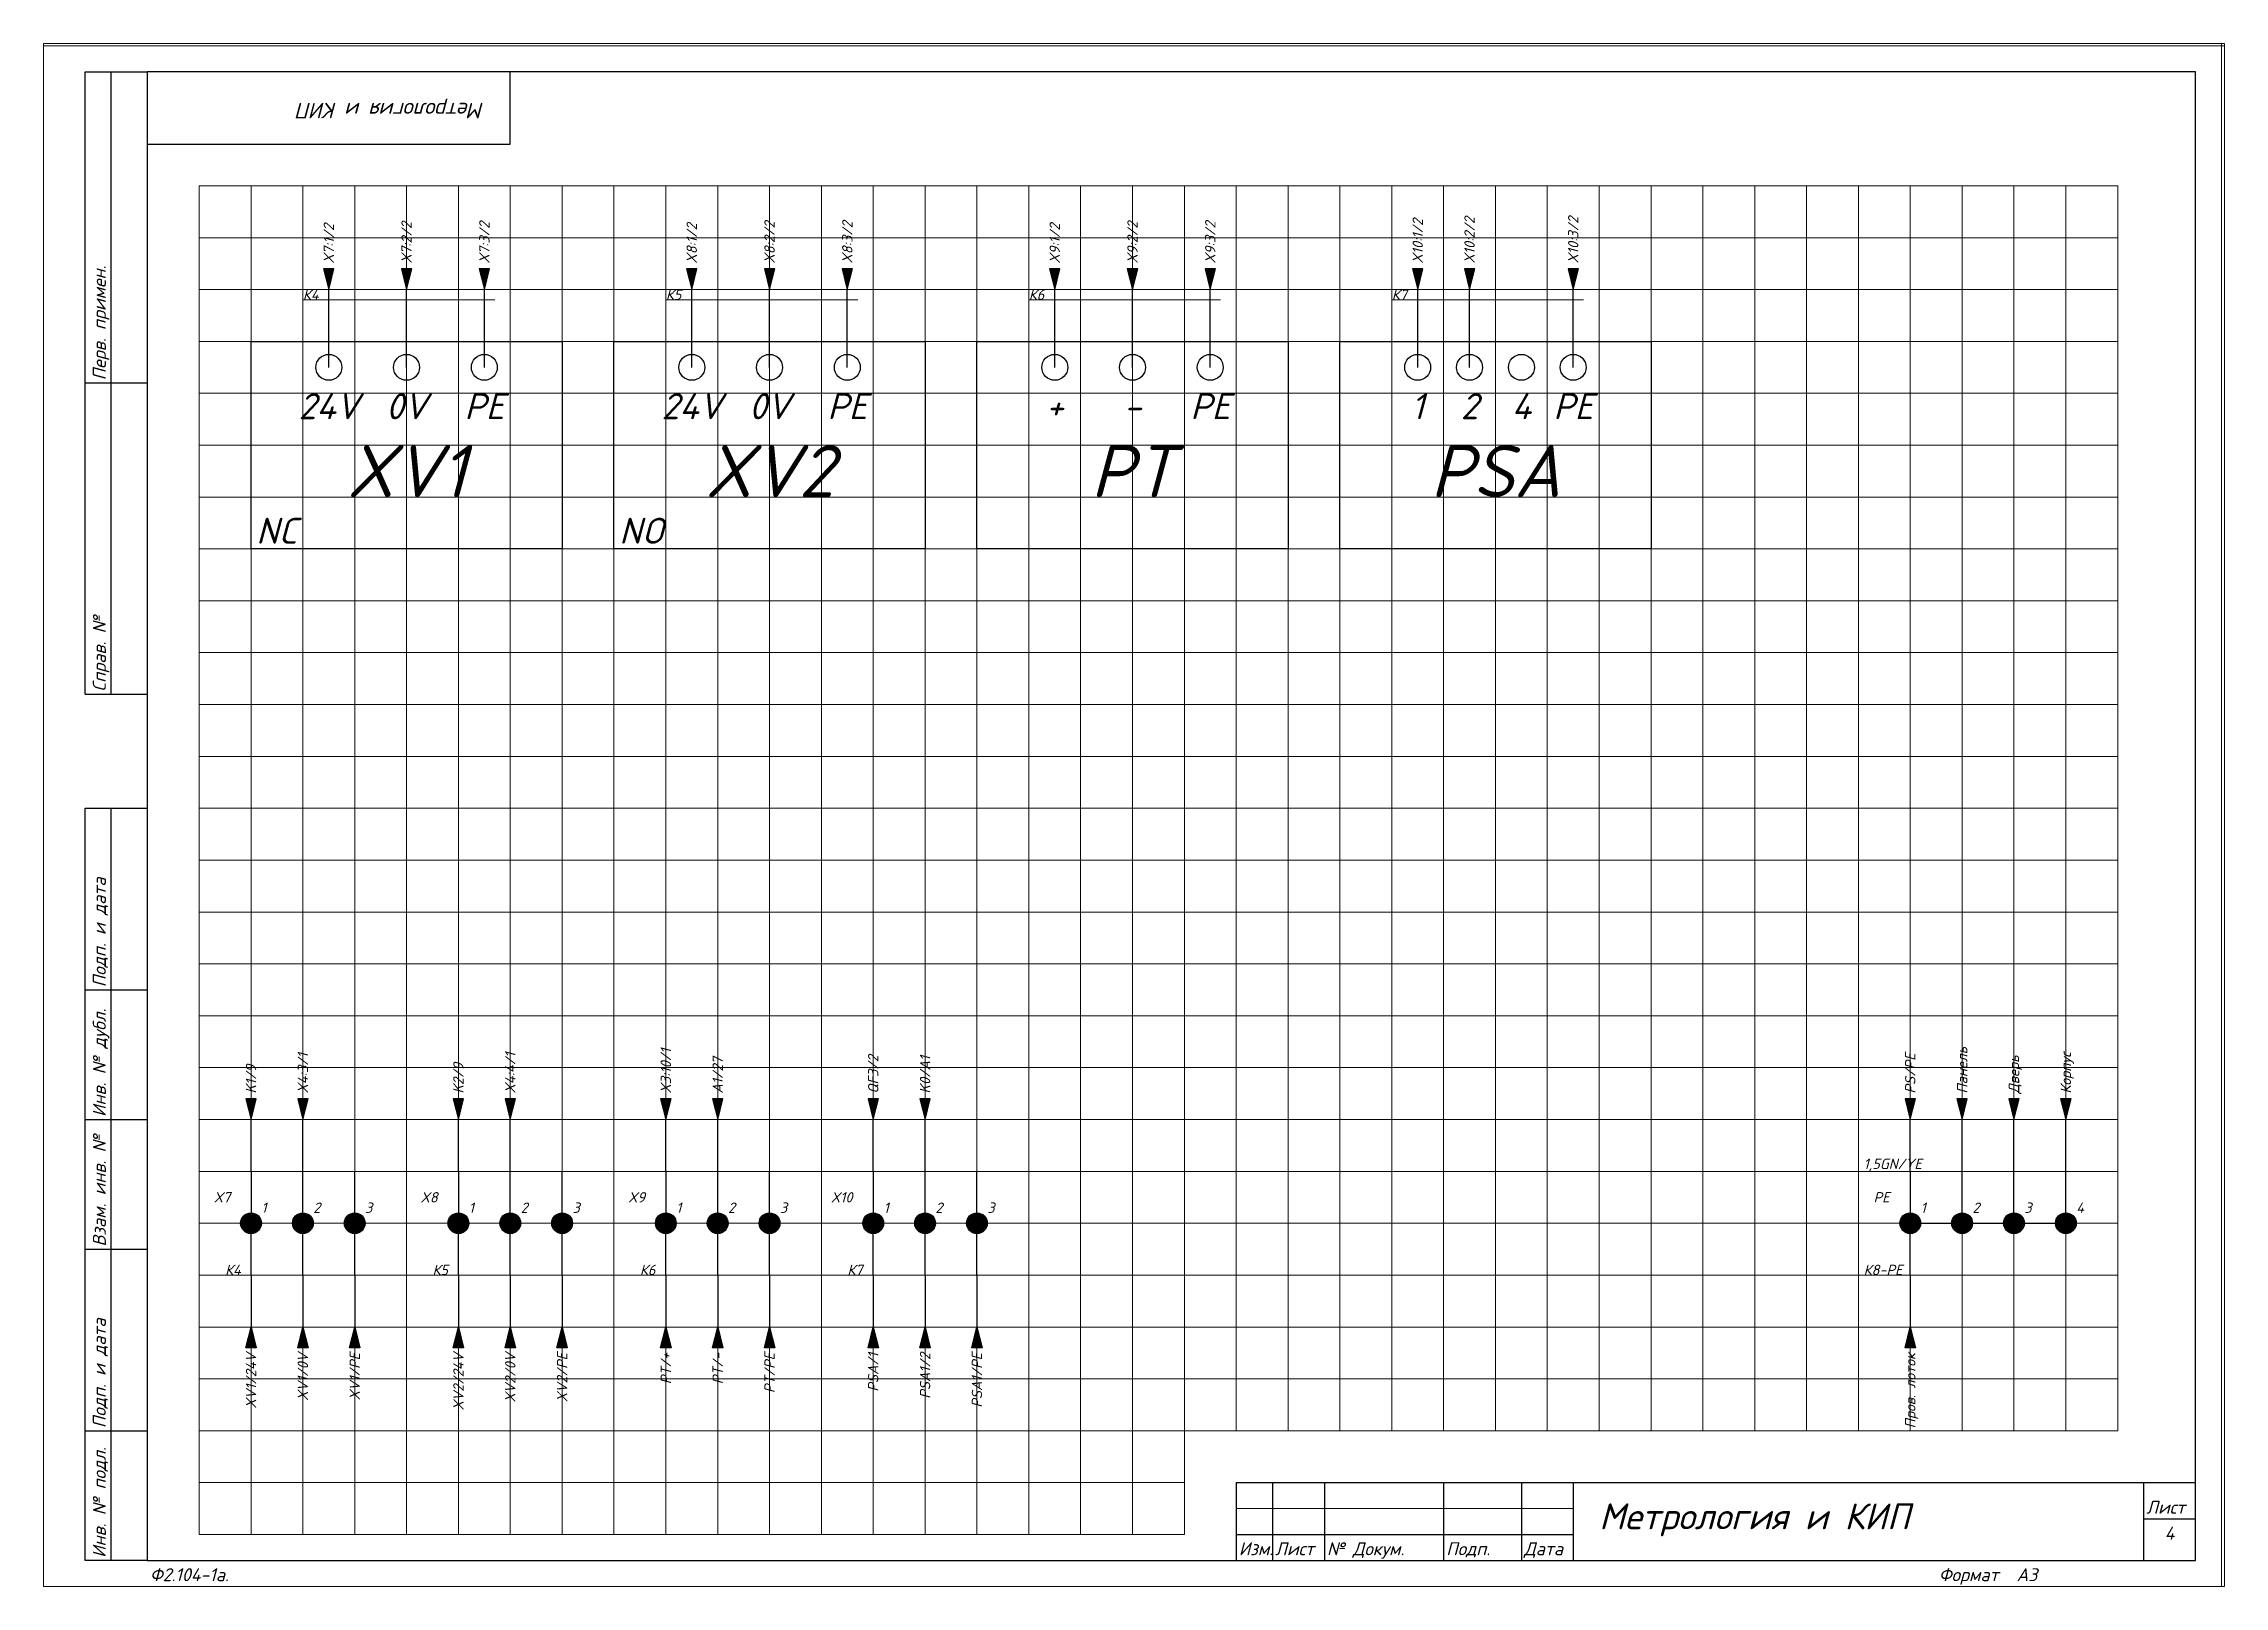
# Paper-space layout '2025 4' of a CAD drawing. Header units: millimetres. Extents: x 0 to 420, y 0 to 297.
# The model-space entities are those that its viewports show. They can reach past a viewport. Long polylines and large blocks are cut down to what shows.
import ezdxf
from ezdxf.enums import TextEntityAlignment as Align

# ---------------------------------------------------------------- set-up
doc = ezdxf.new("R2010")
doc.units = ezdxf.units.MM
for name, color, linetype, lineweight in [('4', 4, 'Continuous', 15), ('Основная', 7, 'Continuous', 30), ('Тонкая для кабелей', 7, 'Continuous', 15)]:
    doc.layers.add(name, color=color, linetype=linetype, lineweight=lineweight)
doc.layers.add('Обозначения контактов', color=7, linetype='Continuous')
doc.layers.add('Привязки', color=2, linetype='Continuous', lineweight=0, plot=False, transparency=0.8)
doc.layers.add('рамка', color=253, linetype='Continuous', lineweight=5, transparency=0.8)
doc.styles.add('WD_IEC', font='ISOCP2.shx', dxfattribs={"width": 0.9, "height": 4})
doc.styles.add('текст', font='isocpeui.ttf')

psp = doc.layouts.new('2025 4')

msp = doc.modelspace()

# ---------------------------------------------------------------- texts
at = {"layer": 'Основная', "char_height": 2, "rotation": 90, "style": 'текст'}
for s, width, heights, insert, attachment_point in [('X7:1/2', 5.8793103, [0], (7214, -336), 1), ('X7:2/2', 19.9920212, [3.7135], (7229, -336), 1), ('X7:3/2', 16.8874105, [2.80008], (7244, -336), 1), ('X8:1/2', 5.8793103, [0], (7284, -336), 1), ('X8:2/2', 5.8793103, [2], (7299, -336), 1), ('X8:3/2', 5.8793103, [0], (7314, -336), 1), ('X9:1/2', 5.8793103, [0], (7354, -336), 1), ('X9:2/2', 5.8793103, [0], (7369, -336), 1), ('X9:3/2', 5.8793103, [0], (7384, -336), 1), ('X10:1/2', 5.8793103, [0], (7424, -336), 1), ('X10:2/2', 5.8793103, [0], (7434, -336), 1), ('X10:3/2', 5.8793103, [0], (7454, -336), 1), ('X4:4/1', 5.8793103, [0], (7249, -496), 1), ('X3:10/1', 5.8793103, [0], (7279, -496), 1), ('PS/PE', 5.8793103, [0], (7519, -496), 1), ('Панель', 27.893353, [0], (7529, -496), 1), ('Корпус', 28.0876749, [2.43423], (7549, -496), 1), ('K1/9', 5.8793103, [0], (7199, -496), 1), ('X4:3/1', 5.8793103, [0], (7209, -496), 1), ('K2/9', 5.8793103, [0], (7239, -496), 1), ('A1/27', 5.8793103, [0], (7289, -496), 1), ('QF3/2', 5.8793103, [0], (7319, -496), 1), ('K0/A1', 5.8793103, [0], (7329, -496), 1), ('Дверь', 27.893353, [0], (7539, -496), 1), ('XV1/24V', 29.9119461, [0], (7199, -546), 3), ('XV1/0V', 29.9119461, [0], (7209, -546), 3), ('XV1/PE', 29.9119461, [0], (7219, -546), 3), ('XV2/24V', 29.9119461, [0], (7239, -546), 3), ('XV2/0V', 29.9119461, [0], (7249, -546), 3), ('XV2/PE', 29.9119461, [0], (7259, -546), 3), ('PT/+', 29.9119461, [0], (7279, -546), 3), ('PT/-', 29.9119461, [0], (7289, -546), 3), ('PT/PE', 29.9119461, [0], (7299, -546), 3), ('PSA/1', 29.9119461, [0], (7319, -546), 3), ('PSA1/2', 29.9119461, [0], (7329, -546), 3), ('PSA1/PE', 29.9119461, [0], (7339, -546), 3), ('Пров. лоток', 29.9119461, [0], (7519, -546), 3)]:
    msp.add_mtext_dynamic_manual_height_columns(s, width=width, gutter_width=200, heights=heights, dxfattribs=dict(at, insert=insert, attachment_point=attachment_point))
at = {"layer": 'Основная', "style": 'текст'}
for s, width, gutter_width, insert, char_height, attachment_point in [('24V', 10, 15, (7215, -361), 5, 2), ('0V', 10, 15, (7230, -361), 5, 2), ('PE', 10, 15, (7245, -361), 5, 2), ('24V', 10, 15, (7285, -361), 5, 2), ('0V', 10, 15, (7300, -361), 5, 2), ('PE', 10, 15, (7315, -361), 5, 2), ('PE', 10, 15, (7385, -361), 5, 2), ('1', 10, 15, (7425, -361), 5, 2), ('2', 10, 15, (7435, -361), 5, 2), ('4', 10, 15, (7445, -361), 5, 2), ('PE', 10, 15, (7455, -361), 5, 2), ('+', 10, 15, (7355, -361), 5, 2), ('-', 10, 15, (7370, -361), 5, 2), ('XV1', 25, 200, (7230, -371), 10, 2), ('XV2', 25, 200, (7300, -371), 10, 2), ('PT', 25, 200, (7370, -371), 10, 2), ('PSA', 25, 200, (7440, -371), 10, 2), ('NC', 45, 200, (7201, -390), 5, 7), ('NO', 45, 200, (7271, -390), 5, 7), ('X7', 10, 200, (7196, -517), 2, 9), ('1', 3, 200, (7202, -519), 2, 7), ('2', 3, 200, (7212, -519), 2, 7), ('3', 3, 200, (7222, -519), 2, 7), ('X8', 10, 200, (7236, -517), 2, 9), ('1', 3, 200, (7242, -519), 2, 7), ('2', 3, 200, (7252, -519), 2, 7), ('3', 3, 200, (7262, -519), 2, 7), ('X9', 10, 200, (7276, -517), 2, 9), ('1', 3, 200, (7282, -519), 2, 7), ('2', 3, 200, (7292, -519), 2, 7), ('3', 3, 200, (7302, -519), 2, 7), ('X10', 10, 200, (7316, -517), 2, 9), ('1', 3, 200, (7322, -519), 2, 7), ('2', 3, 200, (7332, -519), 2, 7), ('3', 3, 200, (7342, -519), 2, 7), ('PE', 10, 200, (7516, -517), 2, 9), ('1', 3, 200, (7522, -519), 2, 7), ('2', 3, 200, (7532, -519), 2, 7), ('3', 3, 200, (7542, -519), 2, 7), ('4', 3, 200, (7552, -519), 2, 7)]:
    msp.add_mtext_dynamic_manual_height_columns(s, width=width, gutter_width=gutter_width, heights=[0], dxfattribs=dict(at, insert=insert, char_height=char_height, attachment_point=attachment_point))
at = {"layer": 'Тонкая для кабелей', "char_height": 2, "attachment_point": 7, "style": 'текст'}
for s, insert in [('К4', (7210, -343)), ('К5', (7280, -343)), ('К6', (7350, -343)), ('К7', (7420, -343)), ('1,5GN/YE', (7511, -511)), ('К4', (7195, -531)), ('К5', (7235, -531)), ('К6', (7275, -531)), ('К7', (7315, -531)), ('К8-PE', (7511, -531))]:
    msp.add_mtext_dynamic_manual_height_columns(s, width=10, gutter_width=200, heights=[0], dxfattribs=dict(at, insert=insert))

# ---------------------------------------------------------------- blocks, each defined once
blk = doc.blocks.new('*U110')
for p, q in [((8, 232), (8, 292)), ((8, 292), (20, 292)), ((13, 232), (13, 292)), ((90, 292), (90, 292)), ((90, 292), (90, 292)), ((90, 278), (90, 292)), ((90, 292), (90, 292)), ((90, 292), (90, 292)), ((90, 292), (90, 292)), ((20, 278), (90, 278)), ((8, 232), (20, 232)), ((8, 172), (8, 232)), ((13, 172), (13, 232)), ((8, 172), (20, 172)), ((8, 115), (8, 150)), ((8, 150), (20, 150)), ((13, 115), (13, 150)), ((8, 90), (8, 115)), ((8, 115), (20, 115)), ((13, 90), (13, 115)), ((8, 65), (8, 90)), ((8, 90), (20, 90)), ((13, 65), (13, 90)), ((8, 30), (8, 65)), ((8, 65), (20, 65)), ((13, 30), (13, 65)), ((8, 5), (8, 30)), ((8, 30), (20, 30)), ((13, 5), (13, 30)), ((230, 20), (415, 20)), ((230, 20), (230, 5)), ((237, 20), (237, 5)), ((247, 20), (247, 5)), ((270, 20), (270, 5)), ((285, 20), (285, 5)), ((295, 20), (295, 5)), ((405, 20), (405, 5)), ((415, 20), (415, 20)), ((415, 20), (415, 20)), ((405, 13), (415, 13)), ((230, 10), (295, 10)), ((20, 5), (8, 5)), ((230, 5), (295, 5)), ((415, 5), (415, 5)), ((415, 5), (415, 5)), ((415, 5), (415, 5)), ((415, 5), (415, 5)), ((415, 5), (415, 5)), ((415, 5), (415, 5)), ((415, 5), (415, 5))]:
    blk.add_line(p, q)
blk.add_lwpolyline([(20, 5), (415, 5), (415, 292), (20, 292)], close=True)
at = {"layer": '4'}
for p, q in [((230, 15), (295, 15)), ((415, 5), (415, 5)), ((415, 5), (415, 5)), ((415, 5), (415, 5)), ((415, 5), (415, 5)), ((415, 5), (415, 5)), ((415, 5), (415, 5)), ((415, 5), (415, 5)), ((415, 5), (415, 5)), ((415, 5), (415, 5))]:
    blk.add_line(p, q, dxfattribs=at)
at = {"layer": 'Привязки'}
blk.add_lwpolyline([(0, 0), (420, 0), (420, 297), (0, 297)], close=True, dxfattribs=at)
at = {"layer": 'рамка'}
blk.add_lwpolyline([(0, 297), (420, 297), (420, 0), (0, 0)], close=True, dxfattribs=at)
at = {"style": 'текст'}
for s, p in [('Перв. примен.', (12, 232.5)), ('Справ. №', (12, 172.5)), ('Подп. и дата', (12, 115.5)), ('Инв. № дубл.', (12, 90.5)), ('Взам. инв. №', (12, 65.5)), ('Подп. и дата', (12, 30.5)), ('Инв. № подл.', (12, 5.5))]:
    blk.add_text(s, height=2.5, rotation=90, dxfattribs=at).set_placement(p)
for s, height, p in [('Лист', 2.5, (405.5, 14)), ('Изм.', 2.5, (230.5, 6)), ('Лист', 2.5, (237.5, 6)), ('№ Докум.', 2.5, (247.5, 6)), ('Подп.', 2.5, (270.5, 6)), ('Дата', 2.5, (285.5, 6)), ('Ф2.104-1.', 0.005, (20, 4.99)), ('Разраб.', 0.0000135, (415, 5)), ('Пров.', 0.0000135, (415, 5)), ('Т.контр.', 0.0000135, (415, 5)), ('Н.контр.', 0.0000135, (415, 5)), ('Утв.', 0.0000135, (415, 5)), ('Лит.', 0.0000135, (415, 5)), ('Масса', 0.0000135, (415, 5)), ('Масштаб', 0.0000135, (415, 5)), ('Листов', 0.0000135, (415, 5)), ('Ф2.104-1а.', 2.5, (20.5, 1)), ('Формат', 2.5, (365.5, 1)), ('А3', 2.5, (380.5, 1)), ('А4', 0.025, (419.61, 0.01)), ('А2', 0.00833, (419.87, 0)), ('А1', 0.00625, (419.9, 0)), ('А0', 0.005, (419.92, 0))]:
    blk.add_text(s, height=height, dxfattribs=at).set_placement(p)
for tag, p, height in [('12', (90, 292), 0.00000373), ('13', (90, 292), 0.00000373), ('27', (90, 292), 0.00000522), ('29', (105, 249), 3.5), ('ИЗМ2', (230.5, 16), 2.5), ('ЛИСТИЗМ2', (237.5, 16), 2.5), ('№ДОКУМИЗМ2', (247.5, 16), 2.5), ('28', (415, 20), 0.0000438), ('ИЗМ1', (230.5, 11), 2.5), ('ЛИСТИЗМ1', (237.5, 11), 2.5), ('№ДОКУМИЗМ1', (247.5, 11), 2.5), ('ПОДПИЗМ1', (270.5, 11), 2.5), ('ДАТАИЗМ1', (285.5, 11), 2.5), ('ДАТАНКОНТР', (285.5, 11), 2.5), ('ОБОЗНАЧЕНИЕ', (300, 11), 5), ('ДАТАУТВ', (285.5, 6), 2.5), ('РАЗРАБ', (415, 5), 0.0000135), ('ЛИСТОВ', (415, 5), 0.0000135), ('ПРОВ', (415, 5), 0.0000135), ('ТКОНТР', (415, 5), 0.0000135), ('НКОНТР', (415, 5), 0.0000135), ('УТВ', (415, 5), 0.0000135), ('10', (415, 5), 0.0000135), ('11', (415, 5), 0.0000135), ('ПОДПИЗМ2', (415, 5), 0.0000135), ('ДАТАИЗМ2', (415, 5), 0.0000135), ('ИЗМ3', (415, 5), 0.0000135), ('ЛИСТИЗМ3', (415, 5), 0.0000135), ('№ДОКУМИЗМ3', (415, 5), 0.0000135), ('ПОДПИЗМ3', (415, 5), 0.0000135), ('ДАТАИЗМ3', (415, 5), 0.0000135), ('ИЗМ4', (415, 5), 0.0000135), ('ЛИСТИЗМ4', (415, 5), 0.0000135), ('№ДОКУМИЗМ4', (415, 5), 0.0000135), ('ПОДПИЗМ4', (415, 5), 0.0000135), ('ДАТАИЗМ4', (415, 5), 0.0000135), ('ДАТАРАЗРАБ', (415, 5), 0.0000135), ('ДАТАПРОВ', (415, 5), 0.0000135), ('ДАТАТКОНТР', (415, 5), 0.0000135)]:
    blk.add_attdef(tag, p, '', height=height, dxfattribs=at)
for tag, p, height, rotation in [('ОБОЗНАЧЕНИЕ-ВЕРХ', (85, 286), 3.5, 180), ('ПРИМЕНЯЕМОСТЬ', (19, 232.5), 2.5, 90), ('СПРАВ№', (19, 172.5), 2.5, 90), ('ДАТАУЧЁТАДУБЛ', (19, 115.5), 2.5, 90), ('ИНВ№ДУБЛ', (19, 90.5), 2.5, 90), ('ВЗАМИНВ№', (19, 65.5), 2.5, 90), ('ДАТАУЧЁТА', (19, 30.5), 2.5, 90), ('ИНВ№ПОДЛ', (19, 5.5), 2.5, 90)]:
    blk.add_attdef(tag, p, '', height=height, rotation=rotation, dxfattribs=at)
blk.add_attdef('30', text='', height=5, dxfattribs=at).set_placement((355, 34), align=Align.MIDDLE)
for tag, height, p in [('ЛИСТ', 2.5, (410, 9)), ('НАИМЕНОВАНИЕ1', 0.000027, (415, 5)), ('НАИМЕНОВАНИЕ2', 0.0000189, (415, 5)), ('НАИМЕНОВАНИЕ3', 0.0000189, (415, 5)), ('НАИМЕНОВАНИЕ4', 0.0000135, (415, 5)), ('МАССА', 0.0000189, (415, 5)), ('МАСШТАБ', 0.0000189, (415, 5)), ('МАТЕРИАЛ1', 0.0000135, (415, 5)), ('МАТЕРИАЛ2', 0.0000135, (415, 5)), ('МАТЕРИАЛ3', 0.0000135, (415, 5)), ('ПРЕДПРИЯТИЕ1', 0.0000189, (415, 5)), ('ПРЕДПРИЯТИЕ2', 0.0000189, (415, 5)), ('ПРЕДПРИЯТИЕ3', 0.0000189, (415, 5))]:
    blk.add_attdef(tag, text='', height=height, dxfattribs=at).set_placement(p, align=Align.CENTER)
for tag in ['ЛИТЕРА', 'ЛИТЕРА2', 'ЛИТЕРА3']:
    blk.add_attdef(tag, text='', height=0.0000135, dxfattribs=at).set_placement((415, 5), align=Align.RIGHT)
for tag in ['ИНДЕКС', 'ИНДЕКС2', 'ИНДЕКС3']:
    blk.add_attdef(tag, text='', height=0.0000135, dxfattribs=at).set_placement((415, 5), align=Align.TOP_LEFT)
blk = doc.blocks.new('VT0_02')
blk.add_circle((0, 0), 1.25)
at = {"style": 'WD_IEC', "flags": 1}
for tag, p in [('X4TERM01', (-1.25, 0)), ('X2TERM01', (0, 1.25)), ('X1TERM01', (1.25, 0)), ('X8TERM01', (0, -1.25))]:
    blk.add_attdef(tag, p, '', height=0.32, dxfattribs=at)

# ---------------------------------------------------------------- hatches: boundary and pattern name
at = {"layer": 'Основная'}
h = msp.add_hatch(color=256, dxfattribs=at)
h.dxf.hatch_style = 1
h.paths.add_polyline_path([(7215, -341), (7216, -337), (7215, -337)])
h.paths.add_polyline_path([(7215, -341), (7215, -337), (7214, -337)])
h = msp.add_hatch(color=256, dxfattribs=at)
h.dxf.hatch_style = 1
h.paths.add_polyline_path([(7230, -341), (7231, -337), (7230, -337)])
h.paths.add_polyline_path([(7230, -341), (7230, -337), (7229, -337)])
h = msp.add_hatch(color=256, dxfattribs=at)
h.dxf.hatch_style = 1
h.paths.add_polyline_path([(7245, -341), (7246, -337), (7245, -337)])
h.paths.add_polyline_path([(7245, -341), (7245, -337), (7244, -337)])
h = msp.add_hatch(color=256, dxfattribs=at)
h.dxf.hatch_style = 1
h.paths.add_polyline_path([(7285, -341), (7286, -337), (7285, -337)])
h.paths.add_polyline_path([(7285, -341), (7285, -337), (7284, -337)])
h = msp.add_hatch(color=256, dxfattribs=at)
h.dxf.hatch_style = 1
h.paths.add_polyline_path([(7300, -341), (7301, -337), (7300, -337)])
h.paths.add_polyline_path([(7300, -341), (7300, -337), (7299, -337)])
h = msp.add_hatch(color=256, dxfattribs=at)
h.dxf.hatch_style = 1
h.paths.add_polyline_path([(7315, -341), (7316, -337), (7315, -337)])
h.paths.add_polyline_path([(7315, -341), (7315, -337), (7314, -337)])
h = msp.add_hatch(color=256, dxfattribs=at)
h.dxf.hatch_style = 1
h.paths.add_polyline_path([(7355, -341), (7356, -337), (7355, -337)])
h.paths.add_polyline_path([(7355, -341), (7355, -337), (7354, -337)])
h = msp.add_hatch(color=256, dxfattribs=at)
h.dxf.hatch_style = 1
h.paths.add_polyline_path([(7370, -341), (7371, -337), (7370, -337)])
h.paths.add_polyline_path([(7370, -341), (7370, -337), (7369, -337)])
h = msp.add_hatch(color=256, dxfattribs=at)
h.dxf.hatch_style = 1
h.paths.add_polyline_path([(7385, -341), (7386, -337), (7385, -337)])
h.paths.add_polyline_path([(7385, -341), (7385, -337), (7384, -337)])
h = msp.add_hatch(color=256, dxfattribs=at)
h.dxf.hatch_style = 1
h.paths.add_polyline_path([(7425, -341), (7426, -337), (7425, -337)])
h.paths.add_polyline_path([(7425, -341), (7425, -337), (7424, -337)])
h = msp.add_hatch(color=256, dxfattribs=at)
h.dxf.hatch_style = 1
h.paths.add_polyline_path([(7435, -341), (7436, -337), (7435, -337)])
h.paths.add_polyline_path([(7435, -341), (7435, -337), (7434, -337)])
h = msp.add_hatch(color=256, dxfattribs=at)
h.dxf.hatch_style = 1
h.paths.add_polyline_path([(7455, -341), (7456, -337), (7455, -337)])
h.paths.add_polyline_path([(7455, -341), (7455, -337), (7454, -337)])
h = msp.add_hatch(color=256, dxfattribs=at)
h.dxf.hatch_style = 1
h.paths.add_polyline_path([(7200, -501), (7201, -497), (7200, -497)])
h.paths.add_polyline_path([(7200, -501), (7200, -497), (7199, -497)])
h = msp.add_hatch(color=256, dxfattribs=at)
h.dxf.hatch_style = 1
h.paths.add_polyline_path([(7210, -501), (7211, -497), (7210, -497)])
h.paths.add_polyline_path([(7210, -501), (7210, -497), (7209, -497)])
h = msp.add_hatch(color=256, dxfattribs=at)
h.dxf.hatch_style = 1
h.paths.add_polyline_path([(7240, -501), (7241, -497), (7240, -497)])
h.paths.add_polyline_path([(7240, -501), (7240, -497), (7239, -497)])
h = msp.add_hatch(color=256, dxfattribs=at)
h.dxf.hatch_style = 1
h.paths.add_polyline_path([(7250, -501), (7251, -497), (7250, -497)])
h.paths.add_polyline_path([(7250, -501), (7250, -497), (7249, -497)])
h = msp.add_hatch(color=256, dxfattribs=at)
h.dxf.hatch_style = 1
h.paths.add_polyline_path([(7280, -501), (7281, -497), (7280, -497)])
h.paths.add_polyline_path([(7280, -501), (7280, -497), (7279, -497)])
h = msp.add_hatch(color=256, dxfattribs=at)
h.dxf.hatch_style = 1
h.paths.add_polyline_path([(7290, -501), (7291, -497), (7290, -497)])
h.paths.add_polyline_path([(7290, -501), (7290, -497), (7289, -497)])
h = msp.add_hatch(color=256, dxfattribs=at)
h.dxf.hatch_style = 1
h.paths.add_polyline_path([(7320, -501), (7321, -497), (7320, -497)])
h.paths.add_polyline_path([(7320, -501), (7320, -497), (7319, -497)])
h = msp.add_hatch(color=256, dxfattribs=at)
h.dxf.hatch_style = 1
h.paths.add_polyline_path([(7330, -501), (7331, -497), (7330, -497)])
h.paths.add_polyline_path([(7330, -501), (7330, -497), (7329, -497)])
h = msp.add_hatch(color=256, dxfattribs=at)
h.dxf.hatch_style = 1
h.paths.add_polyline_path([(7520, -501), (7521, -497), (7520, -497)])
h.paths.add_polyline_path([(7520, -501), (7520, -497), (7519, -497)])
h = msp.add_hatch(color=256, dxfattribs=at)
h.dxf.hatch_style = 1
h.paths.add_polyline_path([(7530, -501), (7531, -497), (7530, -497)])
h.paths.add_polyline_path([(7530, -501), (7530, -497), (7529, -497)])
h = msp.add_hatch(color=256, dxfattribs=at)
h.dxf.hatch_style = 1
h.paths.add_polyline_path([(7540, -501), (7541, -497), (7540, -497)])
h.paths.add_polyline_path([(7540, -501), (7540, -497), (7539, -497)])
h = msp.add_hatch(color=256, dxfattribs=at)
h.dxf.hatch_style = 1
h.paths.add_polyline_path([(7550, -501), (7551, -497), (7550, -497)])
h.paths.add_polyline_path([(7550, -501), (7550, -497), (7549, -497)])
at = {"layer": 'Основная', "true_color": 0x991b1e}
h = msp.add_hatch(color=244, dxfattribs=at)
h.dxf.hatch_style = 1
h.paths.add_polyline_path([(7200, -519, 0.414213562), (7198, -521), (7200, -521)])
h.paths.add_polyline_path([(7200, -519), (7200, -521), (7202, -521, 0.414213562)])
h.paths.add_polyline_path([(7200, -521), (7198, -521, 0.414213562), (7200, -523)])
h.paths.add_polyline_path([(7202, -521), (7200, -521), (7200, -523, 0.414213562)])
at = {"layer": 'Основная', "true_color": 0x454545}
h = msp.add_hatch(color=250, dxfattribs=at)
h.dxf.hatch_style = 1
h.paths.add_polyline_path([(7210, -519, 0.414213562), (7208, -521), (7210, -521)])
h.paths.add_polyline_path([(7210, -519), (7210, -521), (7212, -521, 0.414213562)])
h.paths.add_polyline_path([(7210, -521), (7208, -521, 0.414213562), (7210, -523)])
h.paths.add_polyline_path([(7212, -521), (7210, -521), (7210, -523, 0.414213562)])
at = {"layer": 'Основная'}
h = msp.add_hatch(color=256, dxfattribs=at)
h.dxf.hatch_style = 1
h.set_gradient(color1=(19, 103, 52), color2=(200, 201, 45))
h.paths.add_polyline_path([(7220, -519, 0.414213562), (7218, -521), (7220, -521)])
h.paths.add_polyline_path([(7220, -519), (7220, -521), (7222, -521, 0.414213562)])
h.paths.add_polyline_path([(7220, -521), (7218, -521, 0.414213562), (7220, -523)])
h.paths.add_polyline_path([(7222, -521), (7220, -521), (7220, -523, 0.414213562)])
at = {"layer": 'Основная', "true_color": 0x991b1e}
h = msp.add_hatch(color=244, dxfattribs=at)
h.dxf.hatch_style = 1
h.paths.add_polyline_path([(7240, -519, 0.414213562), (7238, -521), (7240, -521)])
h.paths.add_polyline_path([(7240, -519), (7240, -521), (7242, -521, 0.414213562)])
h.paths.add_polyline_path([(7240, -521), (7238, -521, 0.414213562), (7240, -523)])
h.paths.add_polyline_path([(7242, -521), (7240, -521), (7240, -523, 0.414213562)])
at = {"layer": 'Основная', "true_color": 0x454545}
h = msp.add_hatch(color=250, dxfattribs=at)
h.dxf.hatch_style = 1
h.paths.add_polyline_path([(7250, -519, 0.414213562), (7248, -521), (7250, -521)])
h.paths.add_polyline_path([(7250, -519), (7250, -521), (7252, -521, 0.414213562)])
h.paths.add_polyline_path([(7250, -521), (7248, -521, 0.414213562), (7250, -523)])
h.paths.add_polyline_path([(7252, -521), (7250, -521), (7250, -523, 0.414213562)])
at = {"layer": 'Основная'}
h = msp.add_hatch(color=256, dxfattribs=at)
h.dxf.hatch_style = 1
h.set_gradient(color1=(19, 103, 52), color2=(200, 201, 45))
h.paths.add_polyline_path([(7260, -519, 0.414213562), (7258, -521), (7260, -521)])
h.paths.add_polyline_path([(7260, -519), (7260, -521), (7262, -521, 0.414213562)])
h.paths.add_polyline_path([(7260, -521), (7258, -521, 0.414213562), (7260, -523)])
h.paths.add_polyline_path([(7262, -521), (7260, -521), (7260, -523, 0.414213562)])
at = {"layer": 'Основная', "true_color": 0x991b1e}
h = msp.add_hatch(color=244, dxfattribs=at)
h.dxf.hatch_style = 1
h.paths.add_polyline_path([(7280, -519, 0.414213562), (7278, -521), (7280, -521)])
h.paths.add_polyline_path([(7280, -519), (7280, -521), (7282, -521, 0.414213562)])
h.paths.add_polyline_path([(7280, -521), (7278, -521, 0.414213562), (7280, -523)])
h.paths.add_polyline_path([(7282, -521), (7280, -521), (7280, -523, 0.414213562)])
at = {"layer": 'Основная', "true_color": 0x454545}
h = msp.add_hatch(color=250, dxfattribs=at)
h.dxf.hatch_style = 1
h.paths.add_polyline_path([(7290, -519, 0.414213562), (7288, -521), (7290, -521)])
h.paths.add_polyline_path([(7290, -519), (7290, -521), (7292, -521, 0.414213562)])
h.paths.add_polyline_path([(7290, -521), (7288, -521, 0.414213562), (7290, -523)])
h.paths.add_polyline_path([(7292, -521), (7290, -521), (7290, -523, 0.414213562)])
at = {"layer": 'Основная'}
h = msp.add_hatch(color=256, dxfattribs=at)
h.dxf.hatch_style = 1
h.set_gradient(color1=(19, 103, 52), color2=(200, 201, 45))
h.paths.add_polyline_path([(7300, -519, 0.414213562), (7298, -521), (7300, -521)])
h.paths.add_polyline_path([(7300, -519), (7300, -521), (7302, -521, 0.414213562)])
h.paths.add_polyline_path([(7300, -521), (7298, -521, 0.414213562), (7300, -523)])
h.paths.add_polyline_path([(7302, -521), (7300, -521), (7300, -523, 0.414213562)])
at = {"layer": 'Основная', "true_color": 0x939598}
h = msp.add_hatch(color=252, dxfattribs=at)
h.dxf.hatch_style = 1
h.paths.add_polyline_path([(7320, -519, 0.414213562), (7318, -521), (7320, -521)])
h.paths.add_polyline_path([(7320, -519), (7320, -521), (7322, -521, 0.414213562)])
h.paths.add_polyline_path([(7322, -521), (7320, -521), (7320, -523, 0.414213562)])
h.paths.add_polyline_path([(7320, -521), (7318, -521, 0.414213562), (7320, -523)])
h = msp.add_hatch(color=252, dxfattribs=at)
h.dxf.hatch_style = 1
h.paths.add_polyline_path([(7330, -519, 0.414213562), (7328, -521), (7330, -521)])
h.paths.add_polyline_path([(7330, -519), (7330, -521), (7332, -521, 0.414213562)])
h.paths.add_polyline_path([(7332, -521), (7330, -521), (7330, -523, 0.414213562)])
h.paths.add_polyline_path([(7330, -521), (7328, -521, 0.414213562), (7330, -523)])
at = {"layer": 'Основная'}
h = msp.add_hatch(color=256, dxfattribs=at)
h.dxf.hatch_style = 1
h.set_gradient(color1=(19, 103, 52), color2=(200, 201, 45))
h.paths.add_polyline_path([(7340, -519, 0.414213562), (7338, -521), (7340, -521)])
h.paths.add_polyline_path([(7340, -519), (7340, -521), (7342, -521, 0.414213562)])
h.paths.add_polyline_path([(7340, -521), (7338, -521, 0.414213562), (7340, -523)])
h.paths.add_polyline_path([(7342, -521), (7340, -521), (7340, -523, 0.414213562)])
h = msp.add_hatch(color=256, dxfattribs=at)
h.dxf.hatch_style = 1
h.set_gradient(color1=(19, 103, 52), color2=(200, 201, 45))
h.paths.add_polyline_path([(7520, -519, 0.414213562), (7518, -521), (7520, -521)])
h.paths.add_polyline_path([(7520, -519), (7520, -521), (7522, -521, 0.414213562)])
h.paths.add_polyline_path([(7520, -521), (7518, -521, 0.414213562), (7520, -523)])
h.paths.add_polyline_path([(7522, -521), (7520, -521), (7520, -523, 0.414213562)])
h = msp.add_hatch(color=256, dxfattribs=at)
h.dxf.hatch_style = 1
h.set_gradient(color1=(19, 103, 52), color2=(200, 201, 45))
h.paths.add_polyline_path([(7530, -519, 0.414213562), (7528, -521), (7530, -521)])
h.paths.add_polyline_path([(7530, -519), (7530, -521), (7532, -521, 0.414213562)])
h.paths.add_polyline_path([(7530, -521), (7528, -521, 0.414213562), (7530, -523)])
h.paths.add_polyline_path([(7532, -521), (7530, -521), (7530, -523, 0.414213562)])
h = msp.add_hatch(color=256, dxfattribs=at)
h.dxf.hatch_style = 1
h.set_gradient(color1=(19, 103, 52), color2=(200, 201, 45))
h.paths.add_polyline_path([(7540, -519, 0.414213562), (7538, -521), (7540, -521)])
h.paths.add_polyline_path([(7540, -519), (7540, -521), (7542, -521, 0.414213562)])
h.paths.add_polyline_path([(7540, -521), (7538, -521, 0.414213562), (7540, -523)])
h.paths.add_polyline_path([(7542, -521), (7540, -521), (7540, -523, 0.414213562)])
h = msp.add_hatch(color=256, dxfattribs=at)
h.dxf.hatch_style = 1
h.set_gradient(color1=(19, 103, 52), color2=(200, 201, 45))
h.paths.add_polyline_path([(7550, -519, 0.414213562), (7548, -521), (7550, -521)])
h.paths.add_polyline_path([(7550, -519), (7550, -521), (7552, -521, 0.414213562)])
h.paths.add_polyline_path([(7550, -521), (7548, -521, 0.414213562), (7550, -523)])
h.paths.add_polyline_path([(7552, -521), (7550, -521), (7550, -523, 0.414213562)])
h = msp.add_hatch(color=256, dxfattribs=at)
h.dxf.hatch_style = 1
h.paths.add_polyline_path([(7200, -541), (7201, -545), (7200, -545)])
h.paths.add_polyline_path([(7200, -541), (7200, -545), (7199, -545)])
h = msp.add_hatch(color=256, dxfattribs=at)
h.dxf.hatch_style = 1
h.paths.add_polyline_path([(7210, -541), (7211, -545), (7210, -545)])
h.paths.add_polyline_path([(7210, -541), (7210, -545), (7209, -545)])
h = msp.add_hatch(color=256, dxfattribs=at)
h.dxf.hatch_style = 1
h.paths.add_polyline_path([(7220, -541), (7221, -545), (7220, -545)])
h.paths.add_polyline_path([(7220, -541), (7220, -545), (7219, -545)])
h = msp.add_hatch(color=256, dxfattribs=at)
h.dxf.hatch_style = 1
h.paths.add_polyline_path([(7240, -541), (7241, -545), (7240, -545)])
h.paths.add_polyline_path([(7240, -541), (7240, -545), (7239, -545)])
h = msp.add_hatch(color=256, dxfattribs=at)
h.dxf.hatch_style = 1
h.paths.add_polyline_path([(7250, -541), (7251, -545), (7250, -545)])
h.paths.add_polyline_path([(7250, -541), (7250, -545), (7249, -545)])
h = msp.add_hatch(color=256, dxfattribs=at)
h.dxf.hatch_style = 1
h.paths.add_polyline_path([(7260, -541), (7261, -545), (7260, -545)])
h.paths.add_polyline_path([(7260, -541), (7260, -545), (7259, -545)])
h = msp.add_hatch(color=256, dxfattribs=at)
h.dxf.hatch_style = 1
h.paths.add_polyline_path([(7280, -541), (7281, -545), (7280, -545)])
h.paths.add_polyline_path([(7280, -541), (7280, -545), (7279, -545)])
h = msp.add_hatch(color=256, dxfattribs=at)
h.dxf.hatch_style = 1
h.paths.add_polyline_path([(7290, -541), (7291, -545), (7290, -545)])
h.paths.add_polyline_path([(7290, -541), (7290, -545), (7289, -545)])
h = msp.add_hatch(color=256, dxfattribs=at)
h.dxf.hatch_style = 1
h.paths.add_polyline_path([(7300, -541), (7301, -545), (7300, -545)])
h.paths.add_polyline_path([(7300, -541), (7300, -545), (7299, -545)])
h = msp.add_hatch(color=256, dxfattribs=at)
h.dxf.hatch_style = 1
h.paths.add_polyline_path([(7320, -541), (7321, -545), (7320, -545)])
h.paths.add_polyline_path([(7320, -541), (7320, -545), (7319, -545)])
h = msp.add_hatch(color=256, dxfattribs=at)
h.dxf.hatch_style = 1
h.paths.add_polyline_path([(7330, -541), (7331, -545), (7330, -545)])
h.paths.add_polyline_path([(7330, -541), (7330, -545), (7329, -545)])
h = msp.add_hatch(color=256, dxfattribs=at)
h.dxf.hatch_style = 1
h.paths.add_polyline_path([(7340, -541), (7341, -545), (7340, -545)])
h.paths.add_polyline_path([(7340, -541), (7340, -545), (7339, -545)])
h = msp.add_hatch(color=256, dxfattribs=at)
h.dxf.hatch_style = 1
h.paths.add_polyline_path([(7520, -541), (7521, -545), (7520, -545)])
h.paths.add_polyline_path([(7520, -541), (7520, -545), (7519, -545)])

# ---------------------------------------------------------------- linework, layer by layer
for p, q in [((7214, -337), (7215, -341)), ((7216, -337), (7214, -337)), ((7215, -341), (7216, -337)), ((7229, -337), (7230, -341)), ((7231, -337), (7229, -337)), ((7230, -341), (7231, -337)), ((7244, -337), (7245, -341)), ((7246, -337), (7244, -337)), ((7245, -341), (7246, -337)), ((7284, -337), (7285, -341)), ((7286, -337), (7284, -337)), ((7285, -341), (7286, -337)), ((7299, -337), (7300, -341)), ((7301, -337), (7299, -337)), ((7300, -341), (7301, -337)), ((7314, -337), (7315, -341)), ((7316, -337), (7314, -337)), ((7315, -341), (7316, -337)), ((7354, -337), (7355, -341)), ((7356, -337), (7354, -337)), ((7355, -341), (7356, -337)), ((7369, -337), (7370, -341)), ((7371, -337), (7369, -337)), ((7370, -341), (7371, -337)), ((7384, -337), (7385, -341)), ((7386, -337), (7384, -337)), ((7385, -341), (7386, -337)), ((7424, -337), (7425, -341)), ((7426, -337), (7424, -337)), ((7425, -341), (7426, -337)), ((7434, -337), (7435, -341)), ((7436, -337), (7434, -337)), ((7435, -341), (7436, -337)), ((7454, -337), (7455, -341)), ((7456, -337), (7454, -337)), ((7455, -341), (7456, -337)), ((7215, -351), (7215, -341)), ((7230, -351), (7230, -341)), ((7245, -351), (7245, -341)), ((7285, -351), (7285, -341)), ((7300, -351), (7300, -341)), ((7315, -351), (7315, -341)), ((7355, -351), (7355, -341)), ((7370, -351), (7370, -341)), ((7385, -351), (7385, -341)), ((7425, -351), (7425, -341)), ((7435, -351), (7435, -341)), ((7455, -351), (7455, -341)), ((7215, -356), (7215, -351)), ((7230, -356), (7230, -351)), ((7245, -356), (7245, -351)), ((7285, -356), (7285, -351)), ((7300, -356), (7300, -351)), ((7315, -356), (7315, -351)), ((7355, -356), (7355, -351)), ((7370, -356), (7370, -351)), ((7385, -356), (7385, -351)), ((7425, -356), (7425, -351)), ((7435, -356), (7435, -351)), ((7455, -356), (7455, -351)), ((7199, -497), (7200, -501)), ((7201, -497), (7199, -497)), ((7200, -501), (7201, -497)), ((7209, -497), (7210, -501)), ((7211, -497), (7209, -497)), ((7210, -501), (7211, -497)), ((7239, -497), (7240, -501)), ((7241, -497), (7239, -497)), ((7240, -501), (7241, -497)), ((7249, -497), (7250, -501)), ((7251, -497), (7249, -497)), ((7250, -501), (7251, -497)), ((7279, -497), (7280, -501)), ((7281, -497), (7279, -497)), ((7280, -501), (7281, -497)), ((7289, -497), (7290, -501)), ((7291, -497), (7289, -497)), ((7290, -501), (7291, -497)), ((7319, -497), (7320, -501)), ((7321, -497), (7319, -497)), ((7320, -501), (7321, -497)), ((7329, -497), (7330, -501)), ((7331, -497), (7329, -497)), ((7330, -501), (7331, -497)), ((7519, -497), (7520, -501)), ((7521, -497), (7519, -497)), ((7520, -501), (7521, -497)), ((7529, -497), (7530, -501)), ((7531, -497), (7529, -497)), ((7530, -501), (7531, -497)), ((7539, -497), (7540, -501)), ((7541, -497), (7539, -497)), ((7540, -501), (7541, -497)), ((7549, -497), (7550, -501)), ((7551, -497), (7549, -497)), ((7550, -501), (7551, -497)), ((7200, -511), (7200, -501)), ((7210, -511), (7210, -501)), ((7240, -511), (7240, -501)), ((7250, -511), (7250, -501)), ((7280, -511), (7280, -501)), ((7290, -511), (7290, -501)), ((7320, -511), (7320, -501)), ((7330, -511), (7330, -501)), ((7520, -511), (7520, -501)), ((7530, -511), (7530, -501)), ((7540, -511), (7540, -501)), ((7550, -511), (7550, -501)), ((7200, -511), (7200, -519)), ((7210, -519), (7210, -511)), ((7220, -519), (7220, -511)), ((7240, -511), (7240, -519)), ((7250, -519), (7250, -511)), ((7260, -519), (7260, -511)), ((7280, -511), (7280, -519)), ((7290, -519), (7290, -511)), ((7300, -519), (7300, -511)), ((7320, -511), (7320, -519)), ((7330, -519), (7330, -511)), ((7340, -519), (7340, -511)), ((7520, -511), (7520, -519)), ((7530, -519), (7530, -511)), ((7540, -519), (7540, -511)), ((7550, -519), (7550, -511)), ((7522, -521), (7528, -521)), ((7532, -521), (7538, -521)), ((7542, -521), (7548, -521)), ((7200, -531), (7200, -523)), ((7210, -531), (7210, -523)), ((7220, -531), (7220, -523)), ((7240, -531), (7240, -523)), ((7250, -531), (7250, -523)), ((7260, -531), (7260, -523)), ((7280, -531), (7280, -523)), ((7290, -531), (7290, -523)), ((7300, -531), (7300, -523)), ((7320, -531), (7320, -523)), ((7330, -531), (7330, -523)), ((7340, -531), (7340, -523)), ((7520, -531), (7520, -523)), ((7200, -531), (7200, -541)), ((7210, -531), (7210, -541)), ((7220, -531), (7220, -541)), ((7240, -531), (7240, -541)), ((7250, -531), (7250, -541)), ((7260, -531), (7260, -541)), ((7280, -531), (7280, -541)), ((7290, -531), (7290, -541)), ((7300, -531), (7300, -541)), ((7320, -531), (7320, -541)), ((7330, -531), (7330, -541)), ((7340, -531), (7340, -541)), ((7520, -531), (7520, -541)), ((7199, -545), (7200, -541)), ((7200, -541), (7201, -545)), ((7209, -545), (7210, -541)), ((7210, -541), (7211, -545)), ((7219, -545), (7220, -541)), ((7220, -541), (7221, -545)), ((7239, -545), (7240, -541)), ((7240, -541), (7241, -545)), ((7249, -545), (7250, -541)), ((7250, -541), (7251, -545)), ((7259, -545), (7260, -541)), ((7260, -541), (7261, -545)), ((7279, -545), (7280, -541)), ((7280, -541), (7281, -545)), ((7289, -545), (7290, -541)), ((7290, -541), (7291, -545)), ((7299, -545), (7300, -541)), ((7300, -541), (7301, -545)), ((7319, -545), (7320, -541)), ((7320, -541), (7321, -545)), ((7329, -545), (7330, -541)), ((7330, -541), (7331, -545)), ((7339, -545), (7340, -541)), ((7340, -541), (7341, -545)), ((7519, -545), (7520, -541)), ((7520, -541), (7521, -545)), ((7201, -545), (7199, -545)), ((7211, -545), (7209, -545)), ((7221, -545), (7219, -545)), ((7241, -545), (7239, -545)), ((7251, -545), (7249, -545)), ((7261, -545), (7259, -545)), ((7281, -545), (7279, -545)), ((7291, -545), (7289, -545)), ((7301, -545), (7299, -545)), ((7321, -545), (7319, -545)), ((7331, -545), (7329, -545)), ((7341, -545), (7339, -545)), ((7521, -545), (7519, -545))]:
    msp.add_line(p, q, dxfattribs=at)
for points in [[(7200, -351), (7260, -351), (7260, -391), (7200, -391)], [(7270, -351), (7330, -351), (7330, -391), (7270, -391)], [(7340, -351), (7400, -351), (7400, -391), (7340, -391)], [(7410, -351), (7470, -351), (7470, -391), (7410, -391)]]:
    msp.add_lwpolyline(points, close=True, dxfattribs=at)
for centre in [(7200, -521), (7210, -521), (7220, -521), (7240, -521), (7250, -521), (7260, -521), (7280, -521), (7290, -521), (7300, -521), (7320, -521), (7330, -521), (7340, -521), (7520, -521), (7530, -521), (7540, -521), (7550, -521)]:
    msp.add_circle(centre, 2, dxfattribs=at)
at = {"layer": 'Привязки'}
for p, q in [((7190, -321), (7560, -321)), ((7190, -581), (7190, -321)), ((7200, -321), (7200, -581)), ((7210, -321), (7210, -581)), ((7220, -321), (7220, -581)), ((7230, -321), (7230, -581)), ((7240, -321), (7240, -581)), ((7250, -321), (7250, -581)), ((7260, -321), (7260, -581)), ((7270, -321), (7270, -581)), ((7280, -321), (7280, -581)), ((7290, -321), (7290, -581)), ((7300, -321), (7300, -581)), ((7310, -321), (7310, -581)), ((7320, -321), (7320, -581)), ((7330, -321), (7330, -581)), ((7340, -321), (7340, -581)), ((7350, -321), (7350, -581)), ((7360, -321), (7360, -581)), ((7370, -321), (7370, -581)), ((7380, -321), (7380, -561)), ((7390, -321), (7390, -561)), ((7400, -321), (7400, -561)), ((7410, -321), (7410, -561)), ((7420, -321), (7420, -561)), ((7430, -321), (7430, -561)), ((7440, -321), (7440, -561)), ((7450, -321), (7450, -561)), ((7460, -321), (7460, -561)), ((7470, -321), (7470, -561)), ((7480, -321), (7480, -561)), ((7490, -321), (7490, -561)), ((7500, -321), (7500, -561)), ((7510, -321), (7510, -561)), ((7520, -321), (7520, -561)), ((7530, -321), (7530, -561)), ((7540, -321), (7540, -561)), ((7550, -321), (7550, -561)), ((7560, -321), (7560, -561)), ((7190, -331), (7560, -331)), ((7190, -341), (7560, -341)), ((7190, -351), (7560, -351)), ((7190, -361), (7560, -361)), ((7190, -371), (7560, -371)), ((7190, -381), (7560, -381)), ((7190, -391), (7560, -391)), ((7190, -401), (7560, -401)), ((7190, -411), (7560, -411)), ((7190, -421), (7560, -421)), ((7190, -431), (7560, -431)), ((7190, -441), (7560, -441)), ((7190, -451), (7560, -451)), ((7190, -461), (7560, -461)), ((7190, -471), (7560, -471)), ((7190, -481), (7560, -481)), ((7190, -491), (7560, -491)), ((7190, -501), (7560, -501)), ((7190, -511), (7560, -511)), ((7190, -521), (7560, -521)), ((7190, -531), (7560, -531)), ((7190, -541), (7560, -541)), ((7190, -551), (7560, -551)), ((7190, -561), (7380, -561)), ((7560, -561), (7380, -561)), ((7380, -561), (7380, -581)), ((7190, -571), (7380, -571)), ((7380, -581), (7190, -581))]:
    msp.add_line(p, q, dxfattribs=at)
at = {"layer": 'Тонкая для кабелей'}
for p, q in [((7247, -343), (7210, -343)), ((7317, -343), (7280, -343)), ((7387, -343), (7350, -343)), ((7457, -343), (7420, -343)), ((7511, -511), (7552, -511)), ((7222, -531), (7195, -531)), ((7262, -531), (7235, -531)), ((7302, -531), (7275, -531)), ((7342, -531), (7315, -531)), ((7511, -531), (7522, -531))]:
    msp.add_line(p, q, dxfattribs=at)

# ---------------------------------------------------------------- block references
ref = msp.add_blockref('*U110', (6740, -294))
ref.add_attrib('ОБОЗНАЧЕНИЕ', 'ИЭЧ Метрология и КИП 2024', (7040, -283), dxfattribs={"height": 5, "style": 'текст'})
ref.add_attrib('ОБОЗНАЧЕНИЕ-ВЕРХ', 'ИЭЧ Метрология и КИП 2024', (6825, -8), dxfattribs={"height": 3, "rotation": 180, "style": 'текст'})
ref.add_attrib('НАИМЕНОВАНИЕ1', 'Система', dxfattribs={"height": 0.0000189, "style": 'текст'}).set_placement((7154.99954, -288.99983), align=Align.CENTER)
ref.add_attrib('НАИМЕНОВАНИЕ2', 'автоматического управления', dxfattribs={"height": 0.0000189, "style": 'текст'}).set_placement((7154.99954, -288.99986), align=Align.CENTER)
ref.add_attrib('НАИМЕНОВАНИЕ3', 'уровнем', dxfattribs={"height": 0.0000189, "style": 'текст'}).set_placement((7154.99954, -288.99989), align=Align.CENTER)
ref.add_attrib('РАЗРАБ', 'Соловьев И. П.', (7154.99909, -288.99986), dxfattribs={"height": 0.0000108, "style": 'текст'})
ref.add_attrib('ЛИСТОВ', '3', (7154.99992, -288.99991), dxfattribs={"height": 0.0000135, "style": 'текст'})
ref.add_attrib('ЛИСТ', '3', dxfattribs={"height": 2.5, "style": 'текст'}).set_placement((7150, -285), align=Align.CENTER)
ref.add_attrib('МАТЕРИАЛ2', 'Принципиальная электрическая схема', dxfattribs={"height": 0.0000135, "style": 'текст'}).set_placement((7154.99954, -288.99997), align=Align.CENTER)
ref.add_attrib('ПРЕДПРИЯТИЕ1', 'ФГБОУ ДПО "Институт', dxfattribs={"height": 0.0000108, "style": 'текст'}).set_placement((7154.99986, -288.99994), align=Align.CENTER)
ref.add_attrib('ПРЕДПРИЯТИЕ2', 'развития профессионального', dxfattribs={"height": 0.0000108, "style": 'текст'}).set_placement((7154.99986, -288.99997), align=Align.CENTER)
ref.add_attrib('ПРЕДПРИЯТИЕ3', 'образования"', dxfattribs={"height": 0.0000108, "style": 'текст'}).set_placement((7154.99986, -288.99999), align=Align.CENTER)
ref = msp.add_blockref('*U110', (7160, -294))
ref.add_attrib('ОБОЗНАЧЕНИЕ', 'ИЭЧ Метрология и КИП 2024', (7460, -283), dxfattribs={"height": 5, "style": 'текст'})
ref.add_attrib('ОБОЗНАЧЕНИЕ-ВЕРХ', 'ИЭЧ Метрология и КИП 2024', (7245, -8), dxfattribs={"height": 3, "rotation": 180, "style": 'текст'})
ref.add_attrib('НАИМЕНОВАНИЕ1', 'Система', dxfattribs={"height": 0.0000189, "style": 'текст'}).set_placement((7574.99954, -288.99983), align=Align.CENTER)
ref.add_attrib('НАИМЕНОВАНИЕ2', 'автоматического управления', dxfattribs={"height": 0.0000189, "style": 'текст'}).set_placement((7574.99954, -288.99986), align=Align.CENTER)
ref.add_attrib('НАИМЕНОВАНИЕ3', 'уровнем', dxfattribs={"height": 0.0000189, "style": 'текст'}).set_placement((7574.99954, -288.99989), align=Align.CENTER)
ref.add_attrib('РАЗРАБ', 'Соловьев И. П.', (7574.99909, -288.99986), dxfattribs={"height": 0.0000108, "style": 'текст'})
ref.add_attrib('ЛИСТОВ', '3', (7574.99992, -288.99991), dxfattribs={"height": 0.0000135, "style": 'текст'})
ref.add_attrib('ЛИСТ', '4', dxfattribs={"height": 2.5, "style": 'текст'}).set_placement((7570, -285), align=Align.CENTER)
ref.add_attrib('МАТЕРИАЛ2', 'Принципиальная электрическая схема', dxfattribs={"height": 0.0000135, "style": 'текст'}).set_placement((7574.99954, -288.99997), align=Align.CENTER)
ref.add_attrib('ПРЕДПРИЯТИЕ1', 'ФГБОУ ДПО "Институт', dxfattribs={"height": 0.0000108, "style": 'текст'}).set_placement((7574.99986, -288.99994), align=Align.CENTER)
ref.add_attrib('ПРЕДПРИЯТИЕ2', 'развития профессионального', dxfattribs={"height": 0.0000108, "style": 'текст'}).set_placement((7574.99986, -288.99997), align=Align.CENTER)
ref.add_attrib('ПРЕДПРИЯТИЕ3', 'образования"', dxfattribs={"height": 0.0000108, "style": 'текст'}).set_placement((7574.99986, -288.99999), align=Align.CENTER)
ref = msp.add_blockref('*U110', (7580, -294))
ref.add_attrib('ОБОЗНАЧЕНИЕ', 'ИЭЧ Метрология и КИП 2024', (7880, -283), dxfattribs={"height": 5, "style": 'текст'})
ref.add_attrib('ОБОЗНАЧЕНИЕ-ВЕРХ', 'ИЭЧ Метрология и КИП 2024', (7665, -8), dxfattribs={"height": 3, "rotation": 180, "style": 'текст'})
ref.add_attrib('НАИМЕНОВАНИЕ1', 'Система', dxfattribs={"height": 0.0000189, "style": 'текст'}).set_placement((7994.99954, -288.99983), align=Align.CENTER)
ref.add_attrib('НАИМЕНОВАНИЕ2', 'автоматического управления', dxfattribs={"height": 0.0000189, "style": 'текст'}).set_placement((7994.99954, -288.99986), align=Align.CENTER)
ref.add_attrib('НАИМЕНОВАНИЕ3', 'уровнем', dxfattribs={"height": 0.0000189, "style": 'текст'}).set_placement((7994.99954, -288.99989), align=Align.CENTER)
ref.add_attrib('РАЗРАБ', 'Соловьев И. П.', (7994.99909, -288.99986), dxfattribs={"height": 0.0000108, "style": 'текст'})
ref.add_attrib('ЛИСТОВ', '3', (7994.99992, -288.99991), dxfattribs={"height": 0.0000135, "style": 'текст'})
ref.add_attrib('ЛИСТ', '5', dxfattribs={"height": 2.5, "style": 'текст'}).set_placement((7990, -285), align=Align.CENTER)
ref.add_attrib('МАТЕРИАЛ2', 'Принципиальная электрическая схема', dxfattribs={"height": 0.0000135, "style": 'текст'}).set_placement((7994.99954, -288.99997), align=Align.CENTER)
ref.add_attrib('ПРЕДПРИЯТИЕ1', 'ФГБОУ ДПО "Институт', dxfattribs={"height": 0.0000108, "style": 'текст'}).set_placement((7994.99986, -288.99994), align=Align.CENTER)
ref.add_attrib('ПРЕДПРИЯТИЕ2', 'развития профессионального', dxfattribs={"height": 0.0000108, "style": 'текст'}).set_placement((7994.99986, -288.99997), align=Align.CENTER)
ref.add_attrib('ПРЕДПРИЯТИЕ3', 'образования"', dxfattribs={"height": 0.0000108, "style": 'текст'}).set_placement((7994.99986, -288.99999), align=Align.CENTER)
ref = msp.add_blockref('*U110', (6740, -591))
ref.add_attrib('ОБОЗНАЧЕНИЕ', 'Метрология и КИП', (7040, -580), dxfattribs={"height": 5, "style": 'текст'})
ref.add_attrib('ОБОЗНАЧЕНИЕ-ВЕРХ', 'Метрология и КИП', (6825, -305), dxfattribs={"height": 3, "rotation": 180, "style": 'текст'})
ref.add_attrib('НАИМЕНОВАНИЕ1', 'Система', dxfattribs={"height": 0.0000189, "style": 'текст'}).set_placement((7154.99954, -585.99983), align=Align.CENTER)
ref.add_attrib('НАИМЕНОВАНИЕ2', 'автоматического управления', dxfattribs={"height": 0.0000189, "style": 'текст'}).set_placement((7154.99954, -585.99986), align=Align.CENTER)
ref.add_attrib('НАИМЕНОВАНИЕ3', 'уровнем', dxfattribs={"height": 0.0000189, "style": 'текст'}).set_placement((7154.99954, -585.99989), align=Align.CENTER)
ref.add_attrib('РАЗРАБ', 'Соловьев И. П.', (7154.99909, -585.99986), dxfattribs={"height": 0.0000108, "style": 'текст'})
ref.add_attrib('ЛИСТОВ', '3', (7154.99992, -585.99991), dxfattribs={"height": 0.0000135, "style": 'текст'})
ref.add_attrib('ЛИСТ', '3', dxfattribs={"height": 2.5, "style": 'текст'}).set_placement((7150, -582), align=Align.CENTER)
ref.add_attrib('МАТЕРИАЛ2', 'Принципиальная электрическая схема', dxfattribs={"height": 0.0000135, "style": 'текст'}).set_placement((7154.99954, -585.99997), align=Align.CENTER)
ref.add_attrib('ПРЕДПРИЯТИЕ1', 'ФГБОУ ДПО "Институт', dxfattribs={"height": 0.0000108, "style": 'текст'}).set_placement((7154.99986, -585.99994), align=Align.CENTER)
ref.add_attrib('ПРЕДПРИЯТИЕ2', 'развития профессионального', dxfattribs={"height": 0.0000108, "style": 'текст'}).set_placement((7154.99986, -585.99997), align=Align.CENTER)
ref.add_attrib('ПРЕДПРИЯТИЕ3', 'образования"', dxfattribs={"height": 0.0000108, "style": 'текст'}).set_placement((7154.99986, -585.99999), align=Align.CENTER)
ref = msp.add_blockref('*U110', (7160, -591))
ref.add_attrib('ОБОЗНАЧЕНИЕ', 'Метрология и КИП', (7460, -580), dxfattribs={"height": 5, "style": 'текст'})
ref.add_attrib('ОБОЗНАЧЕНИЕ-ВЕРХ', 'Метрология и КИП', (7245, -305), dxfattribs={"height": 3, "rotation": 180, "style": 'текст'})
ref.add_attrib('НАИМЕНОВАНИЕ1', 'Система', dxfattribs={"height": 0.0000189, "style": 'текст'}).set_placement((7574.99954, -585.99983), align=Align.CENTER)
ref.add_attrib('НАИМЕНОВАНИЕ2', 'автоматического управления', dxfattribs={"height": 0.0000189, "style": 'текст'}).set_placement((7574.99954, -585.99986), align=Align.CENTER)
ref.add_attrib('НАИМЕНОВАНИЕ3', 'уровнем', dxfattribs={"height": 0.0000189, "style": 'текст'}).set_placement((7574.99954, -585.99989), align=Align.CENTER)
ref.add_attrib('РАЗРАБ', 'Соловьев И. П.', (7574.99909, -585.99986), dxfattribs={"height": 0.0000108, "style": 'текст'})
ref.add_attrib('ЛИСТОВ', '3', (7574.99992, -585.99991), dxfattribs={"height": 0.0000135, "style": 'текст'})
ref.add_attrib('ЛИСТ', '4', dxfattribs={"height": 2.5, "style": 'текст'}).set_placement((7570, -582), align=Align.CENTER)
ref.add_attrib('МАТЕРИАЛ2', 'Принципиальная электрическая схема', dxfattribs={"height": 0.0000135, "style": 'текст'}).set_placement((7574.99954, -585.99997), align=Align.CENTER)
ref.add_attrib('ПРЕДПРИЯТИЕ1', 'ФГБОУ ДПО "Институт', dxfattribs={"height": 0.0000108, "style": 'текст'}).set_placement((7574.99986, -585.99994), align=Align.CENTER)
ref.add_attrib('ПРЕДПРИЯТИЕ2', 'развития профессионального', dxfattribs={"height": 0.0000108, "style": 'текст'}).set_placement((7574.99986, -585.99997), align=Align.CENTER)
ref.add_attrib('ПРЕДПРИЯТИЕ3', 'образования"', dxfattribs={"height": 0.0000108, "style": 'текст'}).set_placement((7574.99986, -585.99999), align=Align.CENTER)
ref = msp.add_blockref('*U110', (7580, -591))
ref.add_attrib('ОБОЗНАЧЕНИЕ', 'Метрология и КИП', (7880, -580), dxfattribs={"height": 5, "style": 'текст'})
ref.add_attrib('ОБОЗНАЧЕНИЕ-ВЕРХ', 'Метрология и КИП', (7665, -305), dxfattribs={"height": 3, "rotation": 180, "style": 'текст'})
ref.add_attrib('НАИМЕНОВАНИЕ1', 'Система', dxfattribs={"height": 0.0000189, "style": 'текст'}).set_placement((7994.99954, -585.99983), align=Align.CENTER)
ref.add_attrib('НАИМЕНОВАНИЕ2', 'автоматического управления', dxfattribs={"height": 0.0000189, "style": 'текст'}).set_placement((7994.99954, -585.99986), align=Align.CENTER)
ref.add_attrib('НАИМЕНОВАНИЕ3', 'уровнем', dxfattribs={"height": 0.0000189, "style": 'текст'}).set_placement((7994.99954, -585.99989), align=Align.CENTER)
ref.add_attrib('РАЗРАБ', 'Соловьев И. П.', (7994.99909, -585.99986), dxfattribs={"height": 0.0000108, "style": 'текст'})
ref.add_attrib('ЛИСТОВ', '3', (7994.99992, -585.99991), dxfattribs={"height": 0.0000135, "style": 'текст'})
ref.add_attrib('ЛИСТ', '5', dxfattribs={"height": 2.5, "style": 'текст'}).set_placement((7990, -582), align=Align.CENTER)
ref.add_attrib('МАТЕРИАЛ2', 'Принципиальная электрическая схема', dxfattribs={"height": 0.0000135, "style": 'текст'}).set_placement((7994.99954, -585.99997), align=Align.CENTER)
ref.add_attrib('ПРЕДПРИЯТИЕ1', 'ФГБОУ ДПО "Институт', dxfattribs={"height": 0.0000108, "style": 'текст'}).set_placement((7994.99986, -585.99994), align=Align.CENTER)
ref.add_attrib('ПРЕДПРИЯТИЕ2', 'развития профессионального', dxfattribs={"height": 0.0000108, "style": 'текст'}).set_placement((7994.99986, -585.99997), align=Align.CENTER)
ref.add_attrib('ПРЕДПРИЯТИЕ3', 'образования"', dxfattribs={"height": 0.0000108, "style": 'текст'}).set_placement((7994.99986, -585.99999), align=Align.CENTER)
at = {"layer": 'Обозначения контактов', "xscale": 2, "yscale": 2, "zscale": 2}
for p in [(7215, -356), (7230, -356), (7245, -356), (7285, -356), (7300, -356), (7315, -356), (7355, -356), (7370, -356), (7385, -356), (7425, -356), (7435, -356), (7445, -356), (7455, -356)]:
    msp.add_blockref('VT0_02', p, dxfattribs=at)

msp.set_redraw_order([(e.dxf.handle, doc.entitydb.next_handle()) for e in msp.query("TEXT MTEXT ATTDEF DIMENSION ARC_DIMENSION")])  # texts and dimensions are drawn at this point

# ---------------------------------------------------------------- viewports
at = {"layer": 'Основная', "view_target_point": (8210.10597, -145.42498)}
psp.add_viewport(center=(210, 148.5), size=(420, 297), view_center_point=(-839.81824, -296.87155), view_height=297.4069479, dxfattribs=at)

doc.saveas('drawing.dxf')
